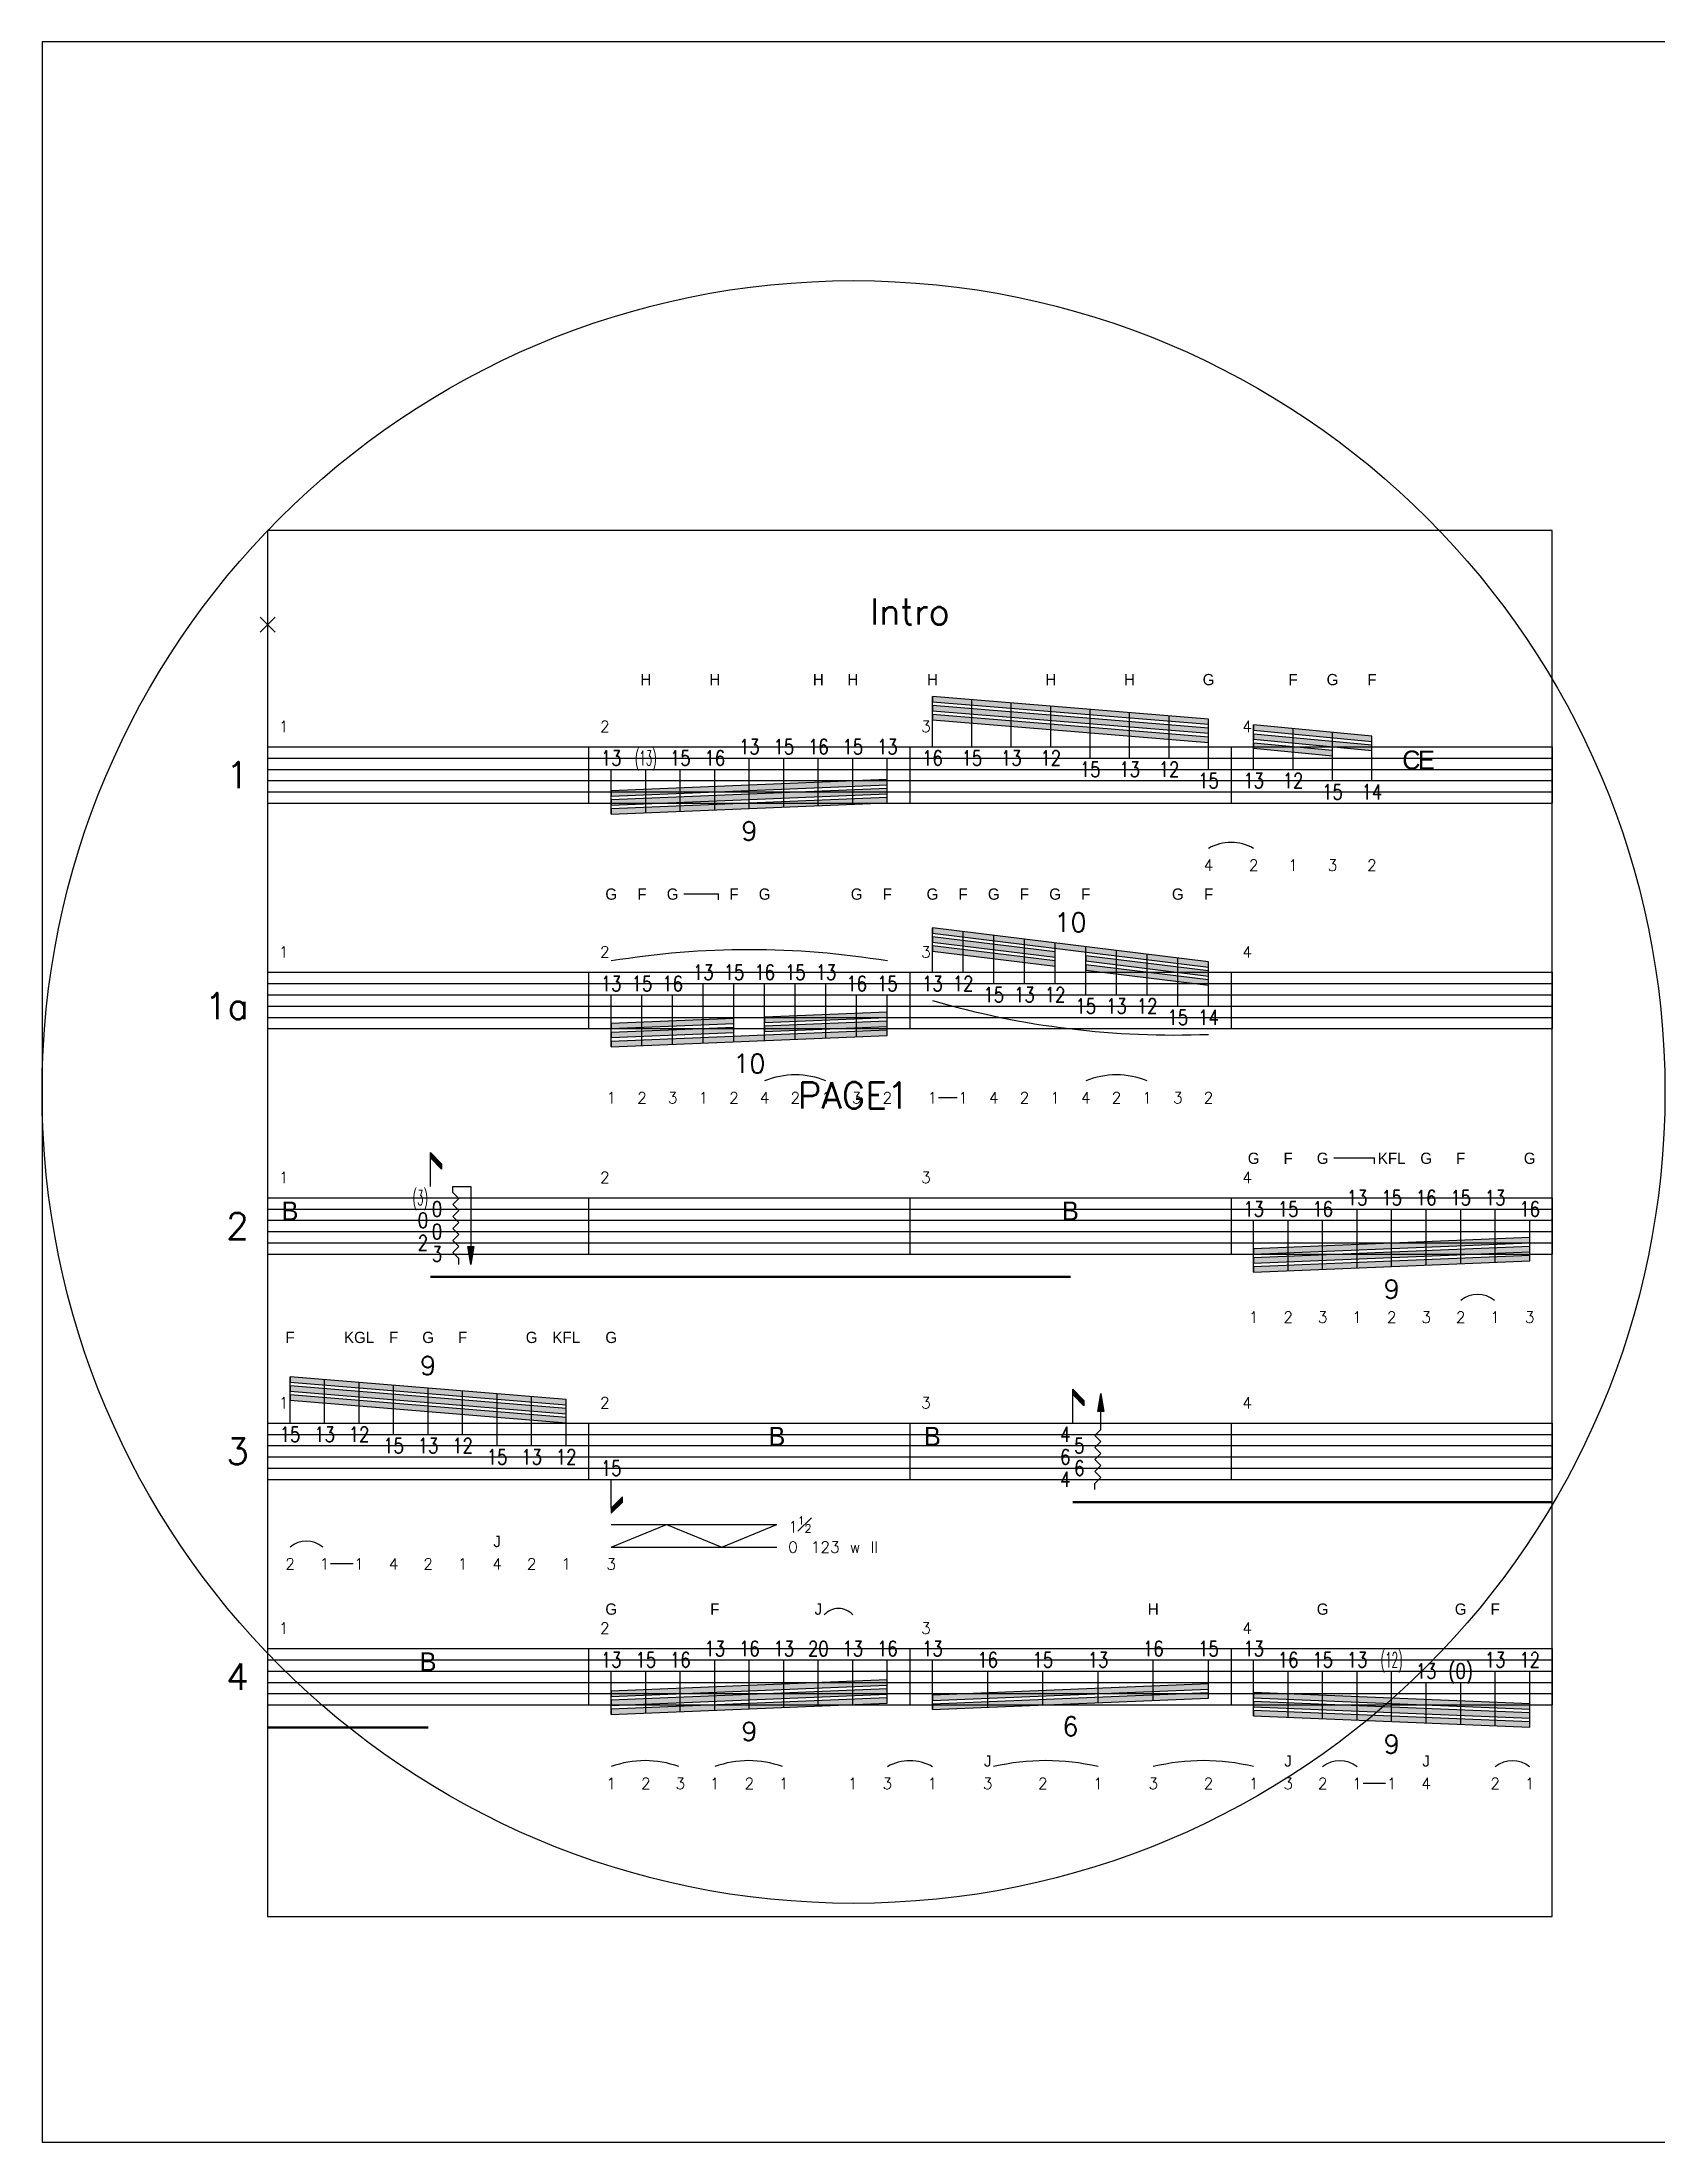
# Model space of a CAD drawing. Header units: millimetres. Extents: x 0 to 864, y 0 to 279.
# Drawn here: x 0 to 215.9, y 0 to 279.4 of the extents above; entities that cross this region are included whole.
import ezdxf
from ezdxf.enums import TextEntityAlignment as Align

# ---------------------------------------------------------------- set-up
doc = ezdxf.new("R2010")
doc.units = ezdxf.units.MM
doc.header["$PDMODE"] = 3
for name, color, linetype in [('art', 6, 'Continuous'), ('finger', 4, 'Continuous'), ('note', 7, 'Continuous'), ('staff', 7, 'Continuous')]:
    doc.layers.add(name, color=color, linetype=linetype)
doc.layers.add('hidden', color=4, linetype='Continuous', plot=False)
doc.styles.add('art', font='FINAAC_.TTF', dxfattribs={"height": 1.5})
doc.styles.add('finger', font='txt.shx', dxfattribs={"height": 1.5})
doc.styles.add('height15', font='txt.shx', dxfattribs={"height": 1.5})
doc.styles.add('height25', font='txt.shx', dxfattribs={"height": 2.5})
doc.styles.add('height35', font='txt.shx', dxfattribs={"height": 3.5})
doc.styles.add('rest', font='FINAAC_.TTF', dxfattribs={"height": 2.5})
doc.styles.add('width5', font='txt.shx', dxfattribs={"width": 0.5, "height": 2})
doc.styles.add('width8', font='txt.shx', dxfattribs={"width": 0.8, "height": 2})

msp = doc.modelspace()

# ---------------------------------------------------------------- texts
at = {"layer": 'art', "style": 'art'}
for s, p in [('H', (80.32, 193.82)), ('H', (89.5, 193.82)), ('H', (103.27, 193.82)), ('H', (107.86, 193.82)), ('H', (118.45, 193.82)), ('H', (134.19, 193.82)), ('H', (144.68, 193.82)), ('G', (155.18, 193.82)), ('F', (166.42, 193.82)), ('G', (171.67, 193.82)), ('F', (176.91, 193.82)), ('G', (75.72, 165.28)), ('F', (79.81, 165.28)), ('G', (83.89, 165.28)), ('F', (92.05, 165.28)), ('G', (96.13, 165.28)), ('G', (108.37, 165.28)), ('F', (112.45, 165.28)), ('G', (118.45, 165.28)), ('F', (122.53, 165.28)), ('G', (126.61, 165.28)), ('F', (130.69, 165.28)), ('G', (134.77, 165.28)), ('F', (138.85, 165.28)), ('G', (151.09, 165.28)), ('F', (155.18, 165.28)), ('G', (161.18, 130.13)), ('F', (165.77, 130.13)), ('G', (170.36, 130.13)), ('KFL', (179.54, 130.13)), ('G', (184.13, 130.13)), ('F', (188.72, 130.13)), ('G', (197.9, 130.13)), ('F', (33, 106.3)), ('KGL', (42.18, 106.3)), ('F', (46.77, 106.3)), ('G', (51.36, 106.3)), ('F', (55.95, 106.3)), ('G', (65.13, 106.3)), ('KFL', (69.73, 106.3)), ('G', (75.72, 106.3)), ('G', (75.72, 70.15)), ('F', (89.5, 70.15)), ('J', (103.27, 70.15)), ('H', (147.83, 70.15)), ('G', (170.36, 70.15)), ('G', (188.72, 70.15)), ('F', (193.31, 70.15))]:
    msp.add_text(s, height=1.5, dxfattribs=at).set_placement(p, align=Align.CENTER)
at = {"layer": 'finger'}
for s, style, p in [('4', 'finger', (155.18, 169.12)), ('2', 'finger', (161.18, 169.12)), ('1', 'finger', (166.42, 169.12)), ('3', 'finger', (171.67, 169.12)), ('2', 'finger', (176.91, 169.12)), ('1', 'finger', (75.72, 138.18)), ('2', 'finger', (79.81, 138.18)), ('3', 'finger', (83.89, 138.18)), ('1', 'finger', (87.97, 138.18)), ('2', 'finger', (92.05, 138.18)), ('4', 'finger', (96.13, 138.18)), ('2', 'finger', (100.21, 138.18)), ('1', 'finger', (104.29, 138.18)), ('3', 'finger', (108.37, 138.18)), ('2', 'finger', (112.45, 138.18)), ('1', 'finger', (118.45, 138.18)), ('1', 'finger', (122.53, 138.18)), ('4', 'finger', (126.61, 138.18)), ('2', 'finger', (130.69, 138.18)), ('1', 'finger', (134.77, 138.18)), ('4', 'finger', (138.85, 138.18)), ('2', 'finger', (142.93, 138.18)), ('1', 'finger', (147.01, 138.18)), ('3', 'finger', (151.09, 138.18)), ('2', 'finger', (155.18, 138.18)), ('1', 'finger', (161.18, 108.98)), ('2', 'finger', (165.77, 108.98)), ('3', 'finger', (170.36, 108.98)), ('1', 'finger', (174.95, 108.98)), ('2', 'finger', (179.54, 108.98)), ('3', 'finger', (184.13, 108.98)), ('2', 'finger', (188.72, 108.98)), ('1', 'finger', (193.31, 108.98)), ('3', 'finger', (197.9, 108.98)), ('J', 'art', (60.54, 79.15)), ('2', 'finger', (33, 76.15)), ('1', 'finger', (37.59, 76.15)), ('1', 'finger', (42.18, 76.15)), ('4', 'finger', (46.77, 76.15)), ('2', 'finger', (51.36, 76.15)), ('1', 'finger', (55.95, 76.15)), ('4', 'finger', (60.54, 76.15)), ('2', 'finger', (65.13, 76.15)), ('1', 'finger', (69.73, 76.15)), ('3', 'finger', (75.72, 76.15)), ('J', 'art', (125.8, 49.94)), ('J', 'art', (165.77, 49.94)), ('J', 'art', (184.13, 49.94)), ('1', 'finger', (75.72, 46.94)), ('2', 'finger', (80.32, 46.94)), ('3', 'finger', (84.91, 46.94)), ('1', 'finger', (89.5, 46.94)), ('2', 'finger', (94.09, 46.94)), ('1', 'finger', (98.68, 46.94)), ('1', 'finger', (107.86, 46.94)), ('3', 'finger', (112.45, 46.94)), ('1', 'finger', (118.45, 46.94)), ('3', 'finger', (125.8, 46.94)), ('2', 'finger', (133.14, 46.94)), ('1', 'finger', (140.49, 46.94)), ('3', 'finger', (147.83, 46.94)), ('2', 'finger', (155.18, 46.94)), ('1', 'finger', (161.18, 46.94)), ('3', 'finger', (165.77, 46.94)), ('2', 'finger', (170.36, 46.94)), ('1', 'finger', (174.95, 46.94)), ('1', 'finger', (179.54, 46.94)), ('4', 'finger', (184.13, 46.94)), ('2', 'finger', (193.31, 46.94)), ('1', 'finger', (197.9, 46.94))]:
    msp.add_text(s, height=1.5, dxfattribs=dict(at, style=style)).set_placement(p, align=Align.CENTER)
at = {"layer": 'finger', "char_height": 1.5, "attachment_point": 4, "style": 'finger'}
for s, insert, width in [('1{\\H0.7x;\\S1#2;}', (99.26, 82.15), 4.5), ('0', (99.26, 79.15), 4.5), ('123 w ll', (102.26, 79.15), 11.0455)]:
    msp.add_mtext(s, dxfattribs=dict(at, insert=insert, width=width))
at = {"layer": 'hidden', "style": 'height35'}
msp.add_text('PAGE1', height=3.5, dxfattribs=at).set_placement((107.95, 139.25), align=Align.MIDDLE_CENTER)
at = {"layer": 'note'}
for s, style, width, p in [('13', 'width8', 0.8, (75.72, 184.13)), ('(13)', 'width5', 0.5, (80.32, 184.13)), ('15', 'width8', 0.8, (84.91, 184.13)), ('16', 'width8', 0.8, (89.5, 184.13)), ('13', 'width8', 0.8, (94.09, 185.63)), ('15', 'width8', 0.8, (98.68, 185.63)), ('16', 'width8', 0.8, (103.27, 185.63)), ('15', 'width8', 0.8, (107.86, 185.63)), ('13', 'width8', 0.8, (112.45, 185.63)), ('16', 'width8', 0.8, (118.45, 184.13)), ('15', 'width8', 0.8, (123.7, 184.13)), ('13', 'width8', 0.8, (128.94, 184.13)), ('12', 'width8', 0.8, (134.19, 184.13)), ('15', 'width8', 0.8, (139.44, 182.63)), ('13', 'width8', 0.8, (144.68, 182.63)), ('12', 'width8', 0.8, (149.93, 182.63)), ('15', 'width8', 0.8, (155.18, 181.13)), ('13', 'width8', 0.8, (161.18, 181.13)), ('12', 'width8', 0.8, (166.42, 181.13)), ('15', 'width8', 0.8, (171.67, 179.63)), ('14', 'width8', 0.8, (176.91, 179.63)), ('13', 'width8', 0.8, (87.97, 155.63)), ('15', 'width8', 0.8, (92.05, 155.63)), ('16', 'width8', 0.8, (96.13, 155.63)), ('15', 'width8', 0.8, (100.21, 155.63)), ('13', 'width8', 0.8, (104.29, 155.63)), ('13', 'width8', 0.8, (75.72, 154.13)), ('15', 'width8', 0.8, (79.81, 154.13)), ('16', 'width8', 0.8, (83.89, 154.13)), ('16', 'width8', 0.8, (108.37, 154.13)), ('15', 'width8', 0.8, (112.45, 154.13)), ('13', 'width8', 0.8, (118.45, 154.13)), ('12', 'width8', 0.8, (122.53, 154.13)), ('15', 'width8', 0.8, (126.61, 152.63)), ('13', 'width8', 0.8, (130.69, 152.63)), ('12', 'width8', 0.8, (134.77, 152.63)), ('15', 'width8', 0.8, (138.85, 151.13)), ('13', 'width8', 0.8, (142.93, 151.13)), ('12', 'width8', 0.8, (147.01, 151.13)), ('15', 'width8', 0.8, (151.09, 149.63)), ('14', 'width8', 0.8, (155.18, 149.63)), ('13', 'width8', 0.8, (174.95, 125.63)), ('15', 'width8', 0.8, (179.54, 125.63)), ('16', 'width8', 0.8, (184.13, 125.63)), ('15', 'width8', 0.8, (188.72, 125.63)), ('13', 'width8', 0.8, (193.31, 125.63)), ('13', 'width8', 0.8, (161.18, 124.13)), ('15', 'width8', 0.8, (165.77, 124.13)), ('16', 'width8', 0.8, (170.36, 124.13)), ('16', 'width8', 0.8, (197.9, 124.13)), ('15', 'width8', 0.8, (33, 94.15)), ('13', 'width8', 0.8, (37.59, 94.15)), ('12', 'width8', 0.8, (42.18, 94.15)), ('15', 'width8', 0.8, (46.77, 92.65)), ('13', 'width8', 0.8, (51.36, 92.65)), ('12', 'width8', 0.8, (55.95, 92.65)), ('15', 'width8', 0.8, (60.54, 91.15)), ('13', 'width8', 0.8, (65.13, 91.15)), ('12', 'width8', 0.8, (69.73, 91.15)), ('15', 'width8', 0.8, (75.72, 89.65)), ('13', 'width8', 0.8, (75.72, 64.15)), ('15', 'width8', 0.8, (80.32, 64.15)), ('16', 'width8', 0.8, (84.91, 64.15)), ('13', 'width8', 0.8, (89.5, 65.65)), ('16', 'width8', 0.8, (94.09, 65.65)), ('13', 'width8', 0.8, (98.68, 65.65)), ('20', 'width8', 0.8, (103.27, 65.65)), ('13', 'width8', 0.8, (107.86, 65.65)), ('16', 'width8', 0.8, (112.45, 65.65)), ('13', 'width8', 0.8, (118.45, 65.65)), ('16', 'width8', 0.8, (125.8, 64.15)), ('15', 'width8', 0.8, (133.14, 64.15)), ('13', 'width8', 0.8, (140.49, 64.15)), ('16', 'width8', 0.8, (147.83, 65.65)), ('15', 'width8', 0.8, (155.18, 65.65)), ('13', 'width8', 0.8, (161.18, 65.65)), ('16', 'width8', 0.8, (165.77, 64.15)), ('15', 'width8', 0.8, (170.36, 64.15)), ('13', 'width8', 0.8, (174.95, 64.15)), ('(12)', 'width5', 0.5, (179.54, 64.15)), ('13', 'width8', 0.8, (193.31, 64.15)), ('12', 'width8', 0.8, (197.9, 64.15)), ('13', 'width8', 0.8, (184.13, 62.65)), ('(0)', 'width8', 0.8, (188.72, 62.65))]:
    msp.add_text(s, height=2, dxfattribs=dict(at, style=style, width=width)).set_placement(p, align=Align.MIDDLE_CENTER)
for s, style, width, p in [('(3)', 'width5', 0.5, (51.36, 125.63)), ('0', 'width8', 0.8, (51.36, 122.63)), ('2', 'width8', 0.8, (51.36, 119.63)), ('4', 'width8', 0.8, (136.81, 94.15)), ('6', 'width8', 0.8, (136.81, 91.15)), ('4', 'width8', 0.8, (136.81, 88.15))]:
    msp.add_text(s, height=2, dxfattribs=dict(at, style=style, width=width)).set_placement(p, align=Align.MIDDLE_RIGHT)
at = {"layer": 'note', "style": 'rest'}
for p in [(33, 122.63), (136.81, 122.63), (97.76, 92.65), (118.45, 92.65), (51.36, 62.65)]:
    msp.add_text('B', height=2.5, dxfattribs=at).set_placement(p, align=Align.CENTER)
at = {"layer": 'note', "style": 'width8', "width": 0.8}
for s, p in [('0', (51.86, 124.13)), ('0', (51.86, 121.13)), ('3', (51.86, 118.13)), ('5', (137.31, 92.65)), ('6', (137.31, 89.65))]:
    msp.add_text(s, height=2, dxfattribs=at).set_placement(p, align=Align.MIDDLE_LEFT)
at = {"layer": 'note', "style": 'height25'}
for s, p in [('9', (179.54, 113.48)), ('9', (51.36, 103.3)), ('6', (136.81, 55.3)), ('9', (94.09, 54.63)), ('9', (179.54, 52.94))]:
    msp.add_text(s, height=2.5, dxfattribs=at).set_placement(p, align=Align.MIDDLE_CENTER)
at = {"layer": 'note', "style": 'height25', "flags": 8}
for tag, p in [('9', (94.09, 174.42)), ('10', (136.81, 162.28)), ('10', (94.09, 143.48))]:
    msp.add_attdef(tag, text='<n>', height=2.5, dxfattribs=at).set_placement(p, align=Align.MIDDLE_CENTER)
at = {"layer": 'staff'}
for s, height, style, p in [('Intro', 3.5, 'height35', (115.45, 201.88)), ('C', 2.5, 'rest', (182.16, 182.63)), ('E', 2.5, 'rest', (184.16, 182.63))]:
    msp.add_text(s, height=height, dxfattribs=dict(at, style=style)).set_placement(p, align=Align.CENTER)
at = {"layer": 'staff', "style": 'height15'}
for s, p in [('1', (31.5, 187.13)), ('2', (74.22, 187.13)), ('3', (116.95, 187.13)), ('4', (159.68, 187.13)), ('1', (31.5, 157.13)), ('2', (74.22, 157.13)), ('3', (116.95, 157.13)), ('4', (159.68, 157.13)), ('1', (31.5, 127.13)), ('2', (74.22, 127.13)), ('3', (116.95, 127.13)), ('4', (159.68, 127.13)), ('1', (31.5, 97.15)), ('2', (74.22, 97.15)), ('3', (116.95, 97.15)), ('4', (159.68, 97.15)), ('1', (31.5, 67.15)), ('2', (74.22, 67.15)), ('3', (116.95, 67.15)), ('4', (159.68, 67.15))]:
    msp.add_text(s, height=1.5, dxfattribs=at).set_placement(p, align=Align.BOTTOM_LEFT)
at = {"layer": 'staff', "style": 'height35'}
msp.add_text('1a', height=3.5, dxfattribs=at).set_placement((27.5, 151.13), align=Align.MIDDLE_RIGHT)
at = {"layer": 'staff', "style": 'height35', "flags": 8}
for tag, p in [('1', (27.5, 181.88)), ('2', (27.5, 121.88)), ('3', (27.5, 91.9)), ('4', (27.5, 61.9))]:
    msp.add_attdef(tag, text='<n>', height=3.5, dxfattribs=at).set_placement(p, align=Align.MIDDLE_RIGHT)

# ---------------------------------------------------------------- blocks, each defined once
blk = doc.blocks.new('flag1_up')
at = {"layer": 'note'}
blk.add_hatch(color=256, dxfattribs=at).paths.add_polyline_path([(0, 4.5), (1.5, 3), (1.5, 2.3), (0, 3.8)])
blk.add_lwpolyline([(0, 4.5), (1.5, 3), (1.5, 2.3), (0, 3.8)], close=True, dxfattribs=at)
blk = doc.blocks.new('arp_return')
at = {"layer": 'art'}
h = blk.add_hatch(color=256, dxfattribs=at)
h.paths.add_polyline_path([(6.41, 2.45), (6.01, 2.45), (6.17, 1.5), (6.41, 1.5)])
h.paths.add_polyline_path([(6.81, 2.45), (6.41, 2.45), (6.41, 1.5), (6.65, 1.5)])
h.paths.add_polyline_path([(6.41, 1.5), (6.17, 1.5), (6.41, 0.05)])
h.paths.add_polyline_path([(6.65, 1.5), (6.41, 1.5), (6.41, 0.05)])
for p, q in [((4.01, 9.65), (4.01, 10.45)), ((4.01, 10.45), (6.41, 10.45)), ((4.81, 8.85), (4.01, 9.65)), ((4.01, 8.05), (4.81, 8.85)), ((6.41, 10.45), (6.41, 0.05)), ((4.81, 7.25), (4.01, 8.05)), ((4.01, 6.45), (4.81, 7.25)), ((4.81, 5.65), (4.01, 6.45)), ((4.01, 4.85), (4.81, 5.65)), ((4.81, 4.05), (4.01, 4.85)), ((4.01, 3.25), (4.81, 4.05)), ((4.81, 2.45), (4.01, 3.25)), ((4.01, 1.65), (4.81, 2.45)), ((4.81, 0.85), (4.01, 1.65)), ((4.81, 0.05), (4.81, 0.85)), ((6.41, 0.05), (6.01, 2.45)), ((6.01, 2.45), (6.81, 2.45)), ((6.81, 2.45), (6.41, 0.05))]:
    blk.add_line(p, q, dxfattribs=at)
blk = doc.blocks.new('flag1_down')
at = {"layer": 'note'}
blk.add_hatch(color=256, dxfattribs=at).paths.add_polyline_path([(0, -4.5), (1.5, -3), (1.5, -2.3), (0, -3.8)])
blk.add_lwpolyline([(0, -4.5), (1.5, -3), (1.5, -2.3), (0, -3.8)], close=True, dxfattribs=at)

# ---------------------------------------------------------------- hatches: boundary and pattern name
at = {"layer": 'art'}
msp.add_hatch(color=256, dxfattribs=at).paths.add_polyline_path([(140.86, 99.6), (141.26, 97.2), (140.46, 97.2)])
at = {"layer": 'note'}
for points in [[(155.18, 189.32), (118.45, 192.32), (118.45, 191.62), (155.18, 188.62)], [(155.18, 188.12), (118.45, 191.12), (118.45, 190.42), (155.18, 187.42)], [(155.18, 186.92), (118.45, 189.92), (118.45, 189.22), (155.18, 186.22)], [(176.91, 187.03), (161.18, 188.53), (161.18, 187.83), (176.91, 186.33)], [(176.91, 185.83), (161.18, 187.33), (161.18, 186.63), (176.91, 185.13)], [(171.67, 185.13), (161.18, 186.13), (161.18, 185.43), (171.67, 184.43)], [(112.45, 181.27), (75.72, 179.77), (75.72, 179.07), (112.45, 180.57)], [(112.45, 180.07), (75.72, 178.57), (75.72, 177.87), (112.45, 179.37)], [(112.45, 178.87), (75.72, 177.37), (75.72, 176.67), (112.45, 178.17)], [(155.18, 157.03), (118.45, 161.53), (118.45, 160.83), (155.18, 156.33)], [(134.77, 158.33), (118.45, 160.33), (118.45, 159.63), (134.77, 157.63)], [(134.77, 157.13), (118.45, 159.13), (118.45, 158.43), (134.77, 156.43)], [(155.18, 155.83), (138.85, 157.83), (138.85, 157.13), (155.18, 155.13)], [(155.18, 154.63), (138.85, 156.63), (138.85, 155.93), (155.18, 153.93)], [(92.05, 149.5), (75.72, 148.83), (75.72, 148.13), (92.05, 148.8)], [(92.05, 148.3), (75.72, 147.63), (75.72, 146.93), (92.05, 147.6)], [(112.45, 150.33), (96.13, 149.66), (96.13, 148.96), (112.45, 149.63)], [(112.45, 149.13), (96.13, 148.46), (96.13, 147.76), (112.45, 148.43)], [(112.45, 147.93), (75.72, 146.43), (75.72, 145.73), (112.45, 147.23)], [(197.9, 120.33), (161.18, 118.83), (161.18, 118.13), (197.9, 119.63)], [(197.9, 119.13), (161.18, 117.63), (161.18, 116.93), (197.9, 118.43)], [(197.9, 117.93), (161.18, 116.43), (161.18, 115.73), (197.9, 117.23)], [(33, 101.1), (69.73, 98.1), (69.73, 98.8), (33, 101.8)], [(33, 99.9), (69.73, 96.9), (69.73, 97.6), (33, 100.6)], [(33, 98.7), (69.73, 95.7), (69.73, 96.4), (33, 99.4)], [(112.45, 61.48), (75.72, 59.98), (75.72, 59.28), (112.45, 60.78)], [(112.45, 60.28), (75.72, 58.78), (75.72, 58.08), (112.45, 59.58)], [(112.45, 59.08), (75.72, 57.58), (75.72, 56.88), (112.45, 58.38)], [(155.18, 60.95), (118.45, 59.45), (118.45, 58.75), (155.18, 60.25)], [(155.18, 59.75), (118.45, 58.25), (118.45, 57.55), (155.18, 59.05)], [(197.9, 58.29), (161.18, 59.79), (161.18, 59.09), (197.9, 57.59)], [(197.9, 57.09), (161.18, 58.59), (161.18, 57.89), (197.9, 56.39)], [(197.9, 55.89), (161.18, 57.39), (161.18, 56.69), (197.9, 55.19)]]:
    msp.add_hatch(color=256, dxfattribs=at).paths.add_polyline_path(points)

# ---------------------------------------------------------------- linework, layer by layer
at = {"layer": 'art'}
for p, q in [((85.39, 166.08), (90.01, 166.08)), ((90.01, 165.28), (90.01, 166.08)), ((171.86, 130.93), (177.24, 130.93)), ((177.24, 130.13), (177.24, 130.93)), ((140.46, 97.2), (140.86, 99.6)), ((140.86, 99.6), (141.26, 97.2)), ((141.26, 97.2), (140.46, 97.2)), ((140.86, 94.8), (140.86, 97.2)), ((140.06, 94), (140.86, 94.8)), ((140.86, 93.2), (140.06, 94)), ((140.06, 92.4), (140.86, 93.2)), ((140.86, 91.6), (140.06, 92.4)), ((140.06, 90.8), (140.86, 91.6)), ((140.86, 90), (140.06, 90.8)), ((140.06, 89.2), (140.86, 90)), ((140.86, 88.4), (140.06, 89.2)), ((140.06, 87.6), (140.86, 88.4)), ((140.06, 86.8), (140.06, 87.6))]:
    msp.add_line(p, q, dxfattribs=at)
msp.add_arc((105.96, 68.4), 2.58, 42.6377, 137.3623, dxfattribs=at)
at = {"layer": 'finger'}
for p, q in [((119.25, 138.98), (121.73, 138.98)), ((75.72, 82.15), (97.76, 82.15)), ((75.72, 79.15), (83.07, 82.15)), ((83.07, 82.15), (90.42, 79.15)), ((90.42, 79.15), (97.76, 82.15)), ((75.72, 79.15), (97.76, 79.15)), ((38.39, 76.95), (41.38, 76.95)), ((175.75, 47.74), (178.74, 47.74))]:
    msp.add_line(p, q, dxfattribs=at)
for centre, radius, start, end in [((158.18, 166.89), 6.02, 60.137, 119.863), ((100.21, 131.17), 10.81, 67.8155, 112.1845), ((142.93, 131.17), 10.81, 67.8155, 112.1845), ((190.97, 109.22), 3.56, 50.8537, 129.1463), ((35.17, 76.61), 3.34, 49.5312, 130.4688), ((80.22, 37.68), 13.06, 69.8388, 110.1612), ((94, 37.68), 13.06, 69.8388, 110.1612), ((115.45, 44.71), 6.02, 60.137, 119.863), ((133.54, 20.29), 30.45, 76.8153, 103.1847), ((154.5, 22.51), 28.23, 76.3263, 103.6737), ((172.65, 47.04), 3.69, 51.5694, 128.4306), ((195.6, 47.04), 3.69, 51.5694, 128.4306)]:
    msp.add_arc(centre, radius, start, end, dxfattribs=at)
at = {"layer": 'hidden'}
for p, q in [((0, 279.4), (0, 0)), ((215.9, 279.4), (0, 279.4)), ((200.9, 214.4), (30, 214.4)), ((30, 214.4), (30, 30)), ((200.9, 30), (200.9, 214.4)), ((72.72, 185.63), (72.72, 178.13)), ((115.45, 185.63), (115.45, 178.13)), ((158.18, 185.63), (158.18, 178.13)), ((72.72, 155.63), (72.72, 148.13)), ((115.45, 155.63), (115.45, 148.13)), ((158.18, 155.63), (158.18, 148.13)), ((72.72, 125.63), (72.72, 118.13)), ((115.45, 125.63), (115.45, 118.13)), ((158.18, 125.63), (158.18, 118.13)), ((72.72, 95.65), (72.72, 88.15)), ((115.45, 95.65), (115.45, 88.15)), ((158.18, 95.65), (158.18, 88.15)), ((72.72, 65.65), (72.72, 58.15)), ((115.45, 65.65), (115.45, 58.15)), ((158.18, 65.65), (158.18, 58.15)), ((30, 30), (200.9, 30)), ((0, 0), (215.9, 0))]:
    msp.add_line(p, q, dxfattribs=at)
msp.add_circle((107.95, 139.7), 107.95, dxfattribs=at)
msp.add_point((30, 201.88), dxfattribs=at)
at = {"layer": 'note'}
for p, q in [((118.45, 185.63), (118.45, 192.32)), ((123.7, 185.63), (123.7, 191.89)), ((128.94, 185.63), (128.94, 191.46)), ((134.19, 185.63), (134.19, 191.03)), ((139.44, 184.13), (139.44, 190.6)), ((144.68, 184.13), (144.68, 190.17)), ((149.93, 184.13), (149.93, 189.74)), ((155.18, 182.63), (155.18, 189.32)), ((161.18, 182.63), (161.18, 188.53)), ((166.42, 182.63), (166.42, 188.03)), ((171.67, 181.13), (171.67, 187.53)), ((176.91, 181.13), (176.91, 187.03)), ((75.72, 176.67), (75.72, 182.63)), ((80.32, 176.85), (80.32, 182.63)), ((84.91, 177.04), (84.91, 182.63)), ((89.5, 177.23), (89.5, 182.63)), ((94.09, 177.42), (94.09, 184.13)), ((98.68, 177.6), (98.68, 184.13)), ((103.27, 177.79), (103.27, 184.13)), ((107.86, 177.98), (107.86, 184.13)), ((112.45, 178.17), (112.45, 184.13)), ((118.45, 155.63), (118.45, 161.53)), ((122.53, 155.63), (122.53, 161.03)), ((126.61, 154.13), (126.61, 160.53)), ((130.69, 154.13), (130.69, 160.03)), ((134.77, 154.13), (134.77, 159.53)), ((138.85, 152.63), (138.85, 159.03)), ((142.93, 152.63), (142.93, 158.53)), ((147.01, 152.63), (147.01, 158.03)), ((151.09, 151.13), (151.09, 157.53)), ((155.18, 151.13), (155.18, 157.03)), ((87.97, 146.23), (87.97, 154.13)), ((92.05, 146.4), (92.05, 154.13)), ((96.13, 146.56), (96.13, 154.13)), ((100.21, 146.73), (100.21, 154.13)), ((104.29, 146.9), (104.29, 154.13)), ((75.72, 145.73), (75.72, 152.63)), ((79.81, 145.9), (79.81, 152.63)), ((83.89, 146.06), (83.89, 152.63)), ((108.37, 147.06), (108.37, 152.63)), ((112.45, 147.23), (112.45, 152.63)), ((51.66, 127.13), (51.66, 131.63)), ((174.95, 116.29), (174.95, 124.13)), ((179.54, 116.48), (179.54, 124.13)), ((184.13, 116.67), (184.13, 124.13)), ((188.72, 116.85), (188.72, 124.13)), ((193.31, 117.04), (193.31, 124.13)), ((161.18, 115.73), (161.18, 122.63)), ((165.77, 115.92), (165.77, 122.63)), ((170.36, 116.1), (170.36, 122.63)), ((197.9, 117.23), (197.9, 122.63)), ((33, 95.65), (33, 101.8)), ((37.59, 95.65), (37.59, 101.42)), ((42.18, 95.65), (42.18, 101.05)), ((46.77, 94.15), (46.77, 100.67)), ((51.36, 94.15), (51.36, 100.3)), ((55.95, 94.15), (55.95, 99.92)), ((60.54, 92.65), (60.54, 99.55)), ((65.13, 92.65), (65.13, 99.17)), ((69.73, 92.65), (69.73, 98.8)), ((137.11, 95.65), (137.11, 100.15)), ((75.72, 84.35), (75.72, 88.15)), ((75.72, 56.88), (75.72, 62.65)), ((80.32, 57.06), (80.32, 62.65)), ((84.91, 57.25), (84.91, 62.65)), ((89.5, 57.44), (89.5, 64.15)), ((94.09, 57.63), (94.09, 64.15)), ((98.68, 57.81), (98.68, 64.15)), ((103.27, 58), (103.27, 64.15)), ((107.86, 58.19), (107.86, 64.15)), ((112.45, 58.38), (112.45, 64.15)), ((118.45, 57.55), (118.45, 64.15)), ((125.8, 57.85), (125.8, 62.65)), ((133.14, 58.15), (133.14, 62.65)), ((140.49, 58.45), (140.49, 62.65)), ((147.83, 58.75), (147.83, 64.15)), ((155.18, 59.05), (155.18, 64.15)), ((161.18, 56.69), (161.18, 64.15)), ((165.77, 56.5), (165.77, 62.65)), ((170.36, 56.31), (170.36, 62.65)), ((174.95, 56.13), (174.95, 62.65)), ((179.54, 55.94), (179.54, 62.65)), ((193.31, 55.38), (193.31, 62.65)), ((197.9, 55.19), (197.9, 62.65)), ((184.13, 55.75), (184.13, 61.15)), ((188.72, 55.56), (188.72, 61.15))]:
    msp.add_line(p, q, dxfattribs=at)
at = {"layer": 'note', "lineweight": 50}
for p, q in [((51.66, 115.13), (136.81, 115.13)), ((137.11, 85.15), (200.9, 85.15)), ((30, 55.15), (51.36, 55.15))]:
    msp.add_line(p, q, dxfattribs=at)
at = {"layer": 'note'}
for points in [[(155.18, 189.32), (118.45, 192.32), (118.45, 191.62), (155.18, 188.62)], [(155.18, 188.12), (118.45, 191.12), (118.45, 190.42), (155.18, 187.42)], [(155.18, 186.92), (118.45, 189.92), (118.45, 189.22), (155.18, 186.22)], [(176.91, 187.03), (161.18, 188.53), (161.18, 187.83), (176.91, 186.33)], [(176.91, 185.83), (161.18, 187.33), (161.18, 186.63), (176.91, 185.13)], [(171.67, 185.13), (161.18, 186.13), (161.18, 185.43), (171.67, 184.43)], [(112.45, 181.27), (75.72, 179.77), (75.72, 179.07), (112.45, 180.57)], [(112.45, 180.07), (75.72, 178.57), (75.72, 177.87), (112.45, 179.37)], [(112.45, 178.87), (75.72, 177.37), (75.72, 176.67), (112.45, 178.17)], [(155.18, 157.03), (118.45, 161.53), (118.45, 160.83), (155.18, 156.33)], [(134.77, 158.33), (118.45, 160.33), (118.45, 159.63), (134.77, 157.63)], [(134.77, 157.13), (118.45, 159.13), (118.45, 158.43), (134.77, 156.43)], [(155.18, 155.83), (138.85, 157.83), (138.85, 157.13), (155.18, 155.13)], [(155.18, 154.63), (138.85, 156.63), (138.85, 155.93), (155.18, 153.93)], [(92.05, 149.5), (75.72, 148.83), (75.72, 148.13), (92.05, 148.8)], [(92.05, 148.3), (75.72, 147.63), (75.72, 146.93), (92.05, 147.6)], [(112.45, 150.33), (96.13, 149.66), (96.13, 148.96), (112.45, 149.63)], [(112.45, 149.13), (96.13, 148.46), (96.13, 147.76), (112.45, 148.43)], [(112.45, 147.93), (75.72, 146.43), (75.72, 145.73), (112.45, 147.23)], [(197.9, 120.33), (161.18, 118.83), (161.18, 118.13), (197.9, 119.63)], [(197.9, 119.13), (161.18, 117.63), (161.18, 116.93), (197.9, 118.43)], [(197.9, 117.93), (161.18, 116.43), (161.18, 115.73), (197.9, 117.23)], [(33, 101.1), (69.73, 98.1), (69.73, 98.8), (33, 101.8)], [(33, 99.9), (69.73, 96.9), (69.73, 97.6), (33, 100.6)], [(33, 98.7), (69.73, 95.7), (69.73, 96.4), (33, 99.4)], [(112.45, 61.48), (75.72, 59.98), (75.72, 59.28), (112.45, 60.78)], [(112.45, 60.28), (75.72, 58.78), (75.72, 58.08), (112.45, 59.58)], [(112.45, 59.08), (75.72, 57.58), (75.72, 56.88), (112.45, 58.38)], [(155.18, 60.95), (118.45, 59.45), (118.45, 58.75), (155.18, 60.25)], [(155.18, 59.75), (118.45, 58.25), (118.45, 57.55), (155.18, 59.05)], [(197.9, 58.29), (161.18, 59.79), (161.18, 59.09), (197.9, 57.59)], [(197.9, 57.09), (161.18, 58.59), (161.18, 57.89), (197.9, 56.39)], [(197.9, 55.89), (161.18, 57.39), (161.18, 56.69), (197.9, 55.19)]]:
    msp.add_lwpolyline(points, close=True, dxfattribs=at)
for centre, radius, start, end in [((94.09, 45.49), 113.14, 80.66, 99.34), ((150.6, 262.11), 114.83, 253.7432, 272.2852)]:
    msp.add_arc(centre, radius, start, end, dxfattribs=at)
at = {"layer": 'staff'}
for p, q in [((30, 185.63), (30, 178.13)), ((30, 185.63), (200.9, 185.63)), ((200.9, 185.63), (200.9, 178.13)), ((30, 184.13), (200.9, 184.13)), ((30, 182.63), (200.9, 182.63)), ((30, 181.13), (200.9, 181.13)), ((30, 179.63), (200.9, 179.63)), ((30, 178.13), (200.9, 178.13)), ((30, 155.63), (30, 148.13)), ((30, 155.63), (200.9, 155.63)), ((30, 154.13), (200.9, 154.13)), ((200.9, 155.63), (200.9, 148.13)), ((30, 152.63), (200.9, 152.63)), ((30, 151.13), (200.9, 151.13)), ((30, 149.63), (200.9, 149.63)), ((30, 148.13), (200.9, 148.13)), ((30, 125.63), (30, 118.13)), ((30, 125.63), (200.9, 125.63)), ((30, 124.13), (200.9, 124.13)), ((200.9, 125.63), (200.9, 118.13)), ((30, 122.63), (200.9, 122.63)), ((30, 121.13), (200.9, 121.13)), ((30, 119.63), (200.9, 119.63)), ((30, 118.13), (200.9, 118.13)), ((30, 95.65), (30, 88.15)), ((30, 95.65), (200.9, 95.65)), ((200.9, 95.65), (200.9, 88.15)), ((30, 94.15), (200.9, 94.15)), ((30, 92.65), (200.9, 92.65)), ((30, 91.15), (200.9, 91.15)), ((30, 89.65), (200.9, 89.65)), ((30, 88.15), (200.9, 88.15)), ((30, 65.65), (30, 58.15)), ((30, 65.65), (200.9, 65.65)), ((200.9, 65.65), (200.9, 58.15)), ((30, 64.15), (200.9, 64.15)), ((30, 62.65), (200.9, 62.65)), ((30, 61.15), (200.9, 61.15)), ((30, 59.65), (200.9, 59.65)), ((30, 58.15), (200.9, 58.15))]:
    msp.add_line(p, q, dxfattribs=at)

# ---------------------------------------------------------------- block references
at = {"layer": 'art'}
msp.add_blockref('arp_return', (50.65, 116.68), dxfattribs=at)
at = {"layer": 'note'}
for name, p in [('flag1_up', (51.66, 127.13)), ('flag1_up', (137.11, 95.65)), ('flag1_down', (75.72, 88.15))]:
    msp.add_blockref(name, p, dxfattribs=at)

msp.set_redraw_order([(e.dxf.handle, doc.entitydb.next_handle()) for e in msp.query("TEXT MTEXT ATTDEF DIMENSION ARC_DIMENSION")])  # texts and dimensions are drawn at this point

doc.saveas('drawing.dxf')
